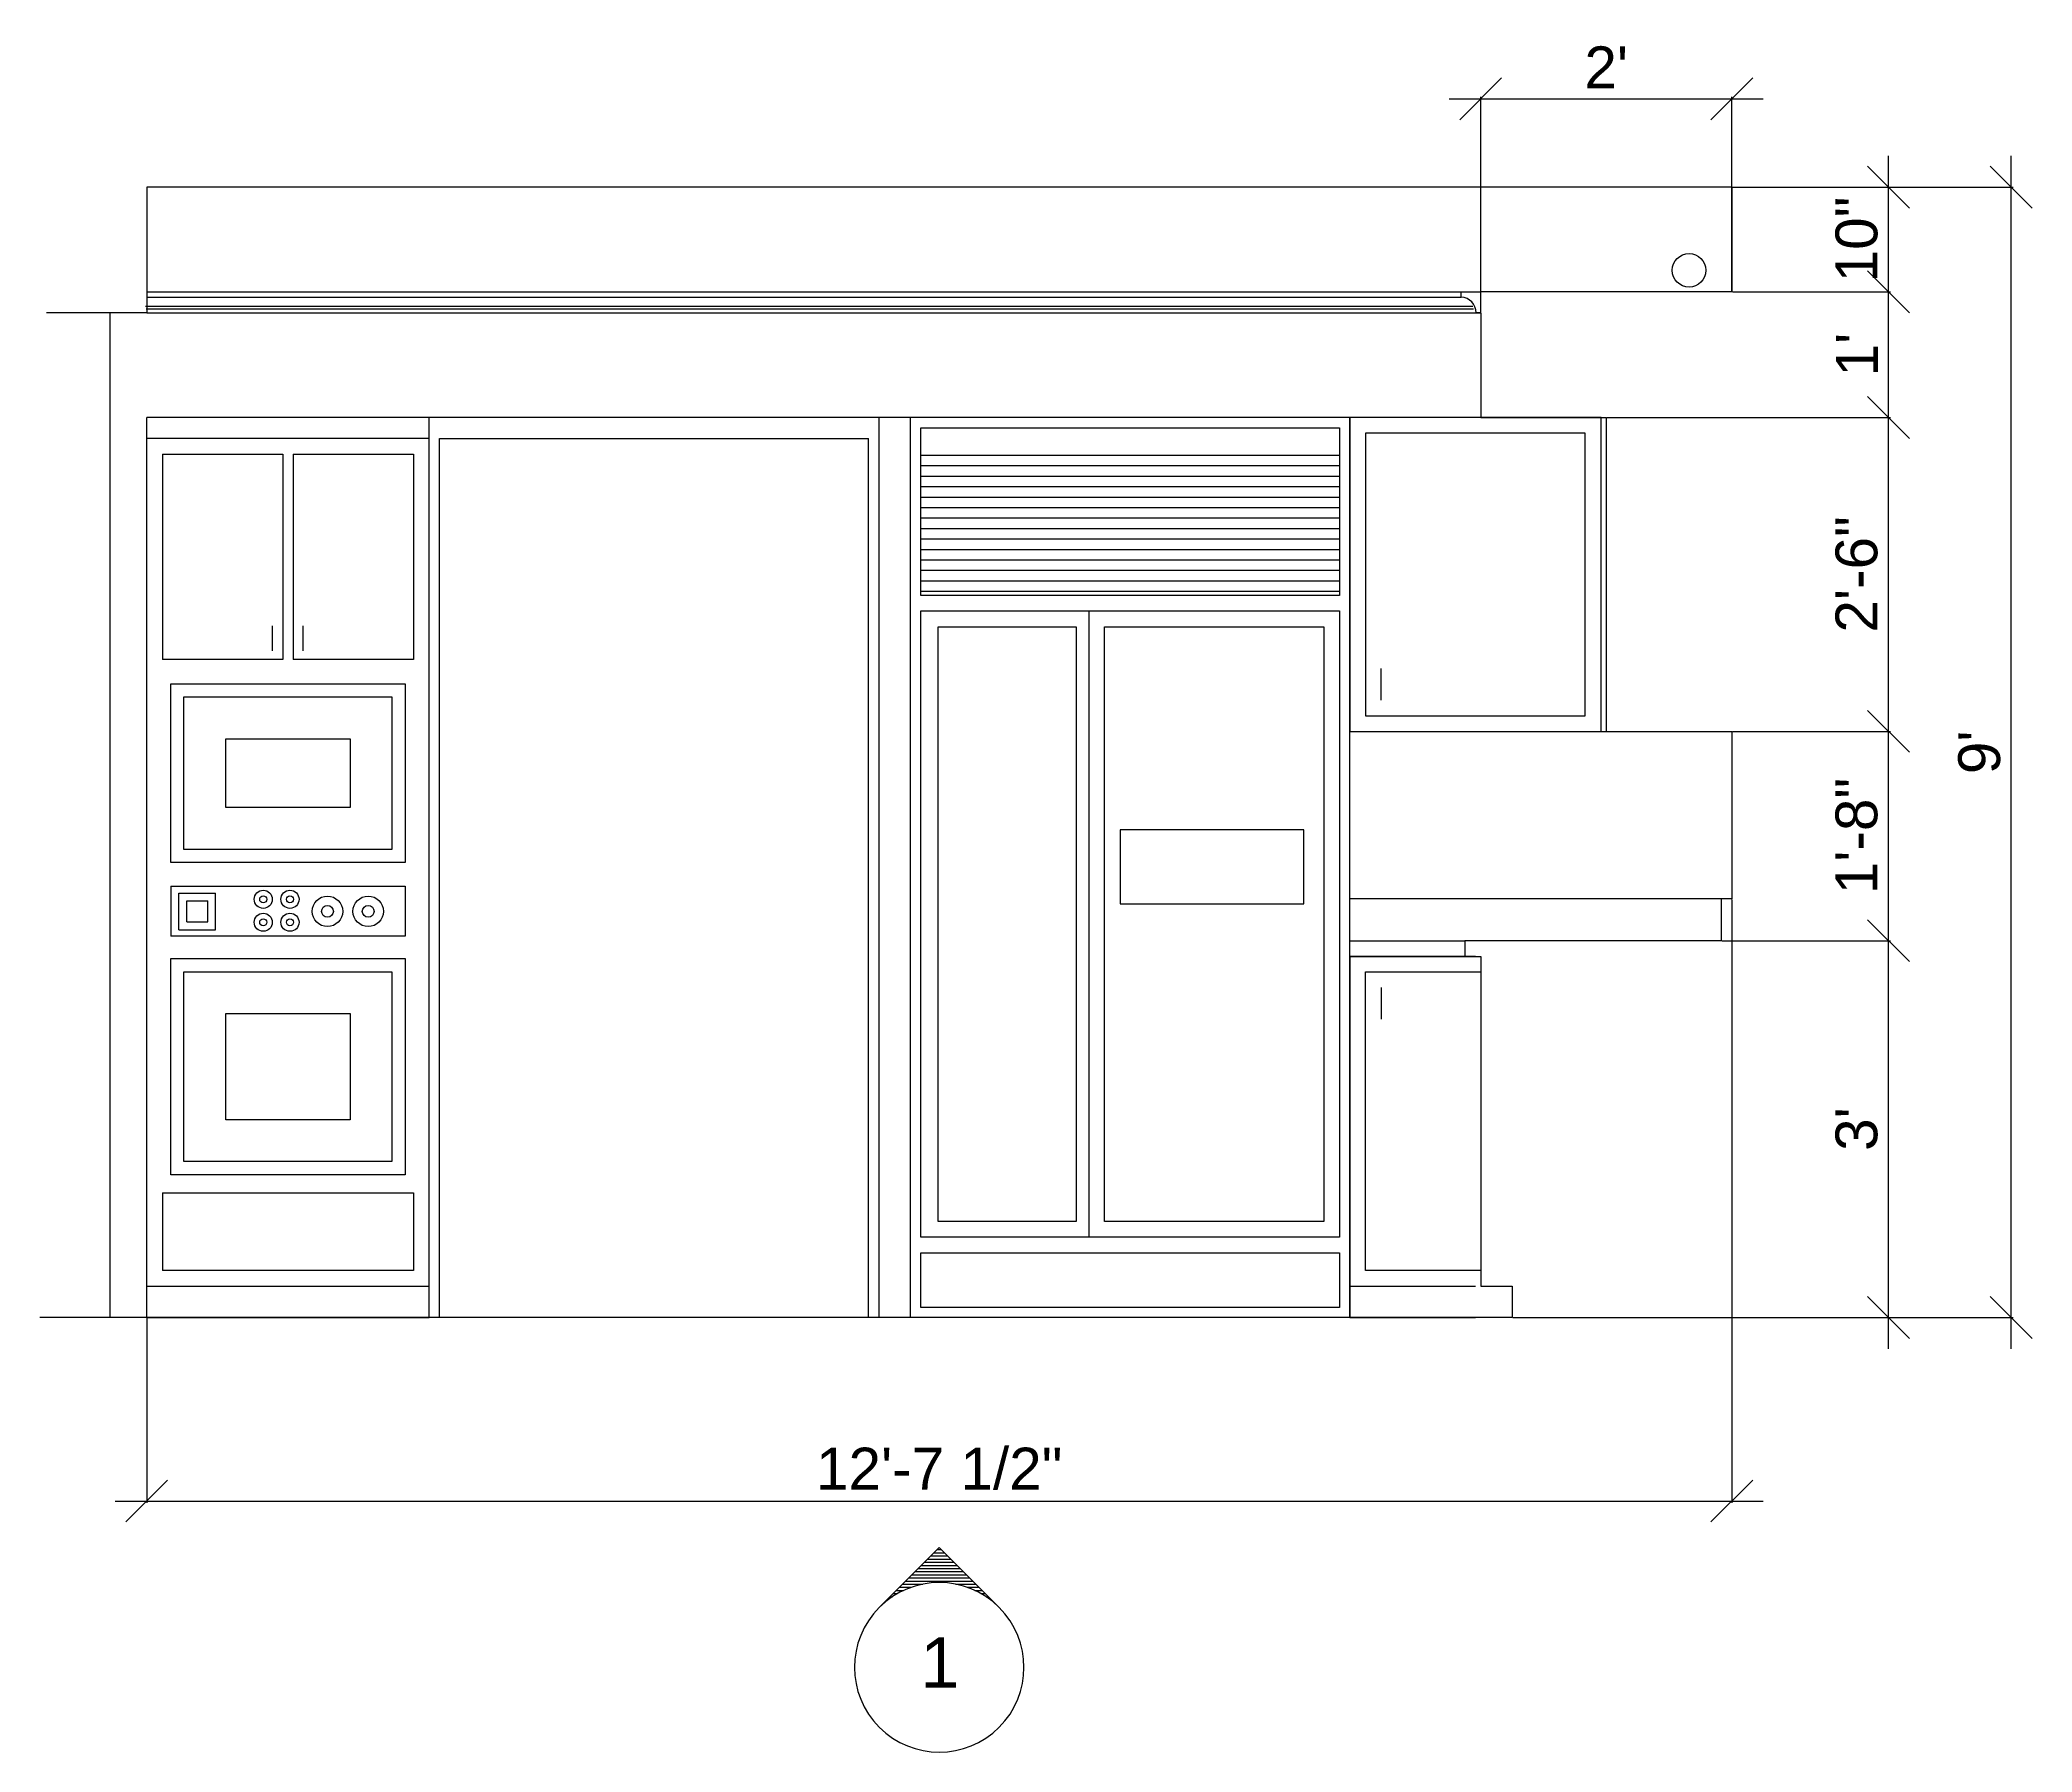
# Model space of a CAD drawing. Header units: inches. Extents: x 13 to 1535, y 73 to 1048.
# Drawn here: x 40.6 to 231.1, y 91 to 254.6 of the extents above; entities that cross this region are included whole.
import ezdxf
from ezdxf.enums import TextEntityAlignment as Align

# ---------------------------------------------------------------- set-up
doc = ezdxf.new("R2010")
doc.units = ezdxf.units.IN
doc.header["$MEASUREMENT"] = 0
for name, color, linetype in [('AR INTERIOR ELEV', 3, 'Continuous'), ('DIMENSIONS', 240, 'Continuous'), ('GENERAL NOTE', 4, 'Continuous')]:
    doc.layers.add(name, color=color, linetype=linetype)
doc.styles.add('DIMTXT', font='ARIAL.TTF', dxfattribs={"height": 4})
doc.styles.add('NOTES', font='ARIAL.TTF', dxfattribs={"height": 4})
doc.dimstyles.new('Arch', dxfattribs={"dimtxt": 0.1875, "dimasz": 4, "dimexe": 0.179993, "dimexo": 0.0625, "dimgap": 1, "dimtad": 1, "dimtoh": 1, "dimdec": 4, "dimzin": 0, "dimdsep": 46, "dimlunit": 4, "dimtxsty": 'DIMTXT', "dimblk1": 'OBLIQUE', "dimblk2": 'OBLIQUE', "dimsah": 1, "dimcen": 0.089996, "dimdle": 3, "dimadec": 0, "dimazin": 0, "dimtfac": 1, "dimtdec": 4, "dimtofl": 0, "dimtmove": 0, "dimatfit": 3, "dimldrblk": 'OBLIQUE', "dimfxl": 1, "dimfrac": 2, "dimtolj": 1, "dimtzin": 0, "dimarcsym": 0})

# ---------------------------------------------------------------- blocks, each defined once
blk = doc.blocks.new('W2430')
at = {"layer": 'AR INTERIOR ELEV'}
for p, q in [((0, 0), (0, -30)), ((24, 0), (0, 0)), ((24, -30), (24, 0)), ((22.5, -1.5), (1.5, -1.5)), ((1.5, -1.5), (1.5, -28.5)), ((22.5, -28.5), (22.5, -1.5)), ((3, -27), (3, -24)), ((1.5, -28.5), (22.5, -28.5)), ((0, -30), (24, -30))]:
    blk.add_line(p, q, dxfattribs=at)
blk = doc.blocks.new('*X24')
at = {"color": 0}
for p, q in [((124.86, 259), (164.86, 259)), ((124.86, 258), (164.86, 258)), ((124.86, 257), (164.86, 257)), ((124.86, 256), (164.86, 256)), ((124.86, 255), (164.86, 255)), ((124.86, 254), (164.86, 254)), ((124.86, 253), (164.86, 253)), ((124.86, 252), (164.86, 252)), ((124.86, 251), (164.86, 251)), ((124.86, 250), (164.86, 250)), ((124.86, 249), (164.86, 249)), ((124.86, 248), (164.86, 248)), ((124.86, 247), (164.86, 247)), ((124.86, 246), (164.86, 246))]:
    blk.add_line(p, q, dxfattribs=at)
blk = doc.blocks.new('_OBLIQUE')
at = {"color": 0, "linetype": 'ByBlock'}
blk.add_line((-0.5, -0.5), (0.5, 0.5), dxfattribs=at)
blk = doc.blocks.new('*D82')
at = {"layer": 'Defpoints', "color": 0}
for p in [(201.36, 168.57), (217.34, 168.57), (181.36, 132.57)]:
    blk.add_point(p, dxfattribs=at)
at = {"layer": 'DIMENSIONS', "color": 0, "lineweight": -2}
for p, q in [((217.34, 129.57), (217.34, 171.57)), ((201.42, 168.57), (217.52, 168.57)), ((181.42, 132.57), (217.52, 132.57))]:
    blk.add_line(p, q, dxfattribs=at)
at = {"layer": 'DIMENSIONS', "color": 0, "lineweight": -2, "xscale": 4, "yscale": 4, "zscale": 4}
for p, rotation in [((217.34, 168.57), 90), ((217.34, 132.57), 270)]:
    blk.add_blockref('_OBLIQUE', p, dxfattribs=dict(at, rotation=rotation))
at = {"layer": 'DIMENSIONS', "color": 0, "insert": (214.3, 150.57), "char_height": 4, "attachment_point": 5, "rotation": 90, "style": 'DIMTXT'}
blk.add_mtext("\\A1;3'", dxfattribs=at)
blk = doc.blocks.new('*D83')
at = {"layer": 'Defpoints', "color": 0}
for p in [(202.36, 188.57), (217.34, 188.57), (201.36, 168.57)]:
    blk.add_point(p, dxfattribs=at)
at = {"layer": 'DIMENSIONS', "color": 0, "lineweight": -2}
for p, q in [((217.34, 165.57), (217.34, 191.57)), ((202.42, 188.57), (217.52, 188.57)), ((201.42, 168.57), (217.52, 168.57))]:
    blk.add_line(p, q, dxfattribs=at)
at = {"layer": 'DIMENSIONS', "color": 0, "lineweight": -2, "xscale": 4, "yscale": 4, "zscale": 4}
for p, rotation in [((217.34, 188.57), 90), ((217.34, 168.57), 270)]:
    blk.add_blockref('_OBLIQUE', p, dxfattribs=dict(at, rotation=rotation))
at = {"layer": 'DIMENSIONS', "color": 0, "insert": (214.3, 178.57), "char_height": 4, "attachment_point": 5, "rotation": 90, "style": 'DIMTXT'}
blk.add_mtext('\\A1;1\'-8"', dxfattribs=at)
blk = doc.blocks.new('*D84')
at = {"layer": 'Defpoints', "color": 0}
for p in [(190.36, 218.57), (217.34, 218.57), (202.36, 188.57)]:
    blk.add_point(p, dxfattribs=at)
at = {"layer": 'DIMENSIONS', "color": 0, "lineweight": -2}
for p, q in [((217.34, 185.57), (217.34, 221.57)), ((190.42, 218.57), (217.52, 218.57)), ((202.42, 188.57), (217.52, 188.57))]:
    blk.add_line(p, q, dxfattribs=at)
at = {"layer": 'DIMENSIONS', "color": 0, "lineweight": -2, "xscale": 4, "yscale": 4, "zscale": 4}
for p, rotation in [((217.34, 218.57), 90), ((217.34, 188.57), 270)]:
    blk.add_blockref('_OBLIQUE', p, dxfattribs=dict(at, rotation=rotation))
at = {"layer": 'DIMENSIONS', "color": 0, "insert": (214.3, 203.57), "char_height": 4, "attachment_point": 5, "rotation": 90, "style": 'DIMTXT'}
blk.add_mtext('\\A1;2\'-6"', dxfattribs=at)
blk = doc.blocks.new('*D85')
at = {"layer": 'Defpoints', "color": 0}
for p in [(202.36, 230.57), (217.34, 230.57), (190.36, 218.57)]:
    blk.add_point(p, dxfattribs=at)
at = {"layer": 'DIMENSIONS', "color": 0, "lineweight": -2}
for p, q in [((217.34, 215.57), (217.34, 233.57)), ((202.42, 230.57), (217.52, 230.57)), ((190.42, 218.57), (217.52, 218.57))]:
    blk.add_line(p, q, dxfattribs=at)
at = {"layer": 'DIMENSIONS', "color": 0, "lineweight": -2, "xscale": 4, "yscale": 4, "zscale": 4}
for p, rotation in [((217.34, 230.57), 90), ((217.34, 218.57), 270)]:
    blk.add_blockref('_OBLIQUE', p, dxfattribs=dict(at, rotation=rotation))
at = {"layer": 'DIMENSIONS', "color": 0, "insert": (214.33, 224.57), "char_height": 4, "attachment_point": 5, "rotation": 90, "style": 'DIMTXT'}
blk.add_mtext("\\A1;1'", dxfattribs=at)
blk = doc.blocks.new('*D86')
at = {"layer": 'Defpoints', "color": 0}
for p in [(202.36, 240.57), (217.34, 240.57), (202.36, 230.57)]:
    blk.add_point(p, dxfattribs=at)
at = {"layer": 'DIMENSIONS', "color": 0, "lineweight": -2}
for p, q in [((217.34, 227.57), (217.34, 243.57)), ((202.42, 240.57), (217.52, 240.57)), ((202.42, 230.57), (217.52, 230.57))]:
    blk.add_line(p, q, dxfattribs=at)
at = {"layer": 'DIMENSIONS', "color": 0, "lineweight": -2, "xscale": 4, "yscale": 4, "zscale": 4}
for p, rotation in [((217.34, 240.57), 90), ((217.34, 230.57), 270)]:
    blk.add_blockref('_OBLIQUE', p, dxfattribs=dict(at, rotation=rotation))
at = {"layer": 'DIMENSIONS', "color": 0, "insert": (214.3, 235.57), "char_height": 4, "attachment_point": 5, "rotation": 90, "style": 'DIMTXT'}
blk.add_mtext('\\A1;10"', dxfattribs=at)
blk = doc.blocks.new('*D87')
at = {"layer": 'Defpoints', "color": 0}
for p in [(202.36, 240.57), (229.07, 240.57), (181.36, 132.57)]:
    blk.add_point(p, dxfattribs=at)
at = {"layer": 'DIMENSIONS', "color": 0, "lineweight": -2}
for p, q in [((229.07, 129.57), (229.07, 243.57)), ((202.42, 240.57), (229.25, 240.57)), ((181.42, 132.57), (229.25, 132.57))]:
    blk.add_line(p, q, dxfattribs=at)
at = {"layer": 'DIMENSIONS', "color": 0, "lineweight": -2, "xscale": 4, "yscale": 4, "zscale": 4}
for p, rotation in [((229.07, 240.57), 90), ((229.07, 132.57), 270)]:
    blk.add_blockref('_OBLIQUE', p, dxfattribs=dict(at, rotation=rotation))
at = {"layer": 'DIMENSIONS', "color": 0, "insert": (226.03, 186.57), "char_height": 4, "attachment_point": 5, "rotation": 90, "style": 'DIMTXT'}
blk.add_mtext("\\A1;9'", dxfattribs=at)
blk = doc.blocks.new('*D88')
at = {"layer": 'Defpoints', "color": 0}
for p in [(202.36, 172.57), (50.86, 132.57), (202.36, 115.03)]:
    blk.add_point(p, dxfattribs=at)
at = {"layer": 'DIMENSIONS', "color": 0, "lineweight": -2}
for p, q in [((202.36, 172.51), (202.36, 114.85)), ((50.86, 132.51), (50.86, 114.85)), ((47.86, 115.03), (205.36, 115.03))]:
    blk.add_line(p, q, dxfattribs=at)
at = {"layer": 'DIMENSIONS', "color": 0, "lineweight": -2, "xscale": 4, "yscale": 4, "zscale": 4, "rotation": 180}
blk.add_blockref('_OBLIQUE', (50.86, 115.03), dxfattribs=at)
at = {"layer": 'DIMENSIONS', "color": 0, "lineweight": -2, "xscale": 4, "yscale": 4, "zscale": 4}
blk.add_blockref('_OBLIQUE', (202.36, 115.03), dxfattribs=at)
at = {"layer": 'DIMENSIONS', "color": 0, "insert": (126.61, 118.1), "char_height": 4, "attachment_point": 5, "style": 'DIMTXT'}
blk.add_mtext('\\A1;12\'-7 1/2"', dxfattribs=at)
blk = doc.blocks.new('*X14')
at = {"color": 0}
for p, q in [((774.16, 757), (776, 757)), ((774.41, 757.25), (775.75, 757.25)), ((774.66, 757.5), (775.5, 757.5)), ((774.91, 757.75), (775.25, 757.75)), ((772.66, 755.5), (777.5, 755.5)), ((772.91, 755.75), (777.25, 755.75)), ((773.16, 756), (777, 756)), ((773.41, 756.25), (776.75, 756.25)), ((773.66, 756.5), (776.5, 756.5)), ((773.91, 756.75), (776.25, 756.75)), ((771.16, 754), (771.35, 754)), ((771.41, 754.25), (771.75, 754.25)), ((771.66, 754.5), (772.24, 754.5)), ((771.91, 754.75), (772.86, 754.75)), ((772.16, 755), (773.78, 755)), ((772.41, 755.25), (777.75, 755.25)), ((776.38, 755), (778, 755)), ((777.3, 754.75), (778.25, 754.75)), ((777.92, 754.5), (778.5, 754.5)), ((778.41, 754.25), (778.75, 754.25)), ((778.81, 754), (779, 754)), ((770.41, 753.25), (770.41, 753.25)), ((770.66, 753.5), (770.68, 753.5)), ((770.91, 753.75), (770.99, 753.75)), ((779.16, 753.75), (779.25, 753.75)), ((779.47, 753.5), (779.5, 753.5)), ((779.75, 753.25), (779.75, 753.25))]:
    blk.add_line(p, q, dxfattribs=at)
blk = doc.blocks.new('*D97')
at = {"layer": 'Defpoints', "color": 0}
for p in [(202.36, 249.01), (202.36, 230.57), (178.36, 228.57)]:
    blk.add_point(p, dxfattribs=at)
at = {"layer": 'DIMENSIONS', "color": 0, "lineweight": -2}
for p, q in [((175.36, 249.01), (205.36, 249.01)), ((178.36, 228.63), (178.36, 249.19)), ((202.36, 230.63), (202.36, 249.19))]:
    blk.add_line(p, q, dxfattribs=at)
at = {"layer": 'DIMENSIONS', "color": 0, "lineweight": -2, "xscale": 4, "yscale": 4, "zscale": 4, "rotation": 180}
blk.add_blockref('_OBLIQUE', (178.36, 249.01), dxfattribs=at)
at = {"layer": 'DIMENSIONS', "color": 0, "lineweight": -2, "xscale": 4, "yscale": 4, "zscale": 4}
blk.add_blockref('_OBLIQUE', (202.36, 249.01), dxfattribs=at)
at = {"layer": 'DIMENSIONS', "color": 0, "insert": (190.36, 252.02), "char_height": 4, "attachment_point": 5, "style": 'DIMTXT'}
blk.add_mtext("\\A1;2'", dxfattribs=at)

msp = doc.modelspace()

# ---------------------------------------------------------------- linework, layer by layer
at = {"layer": 'AR INTERIOR ELEV', "color": 6}
for p, q in [((50.86133, 230.56821), (178.36133, 230.56821)), ((47.36133, 132.56821), (47.36133, 228.56821)), ((165.86133, 218.56821), (50.86133, 218.56821)), ((50.86133, 132.56821), (50.86133, 216.56821)), ((78.86133, 216.56821), (119.86133, 216.56821)), ((78.86133, 132.56821), (78.86133, 216.56821)), ((119.86133, 132.56821), (119.86133, 216.56821)), ((165.86133, 168.56821), (176.86133, 168.56821)), ((165.86133, 167.06821), (178.36133, 167.06821)), ((177.86133, 167.06821), (165.86133, 167.06821))]:
    msp.add_line(p, q, dxfattribs=at)
at = {"layer": 'AR INTERIOR ELEV'}
for p, q in [((50.75565, 229.20201), (177.61525, 229.20201)), ((50.80849, 228.93088), (177.66809, 228.93088)), ((50.86133, 230.06821), (176.49496, 230.06821)), ((50.86133, 228.56821), (178.36133, 228.56821)), ((50.86133, 216.56821), (50.86133, 218.56821)), ((77.86133, 216.56821), (77.86133, 218.56821)), ((120.86133, 132.56821), (120.86133, 218.56821)), ((123.86133, 132.56821), (123.86133, 218.56821)), ((165.86133, 132.56821), (165.86133, 218.56821)), ((77.86133, 216.56821), (50.86133, 216.56821)), ((50.86133, 132.56821), (50.86133, 216.56821)), ((77.86133, 132.56821), (77.86133, 216.56821)), ((52.36133, 215.06821), (63.86133, 215.06821)), ((52.36133, 215.06821), (52.36133, 195.4392)), ((63.86133, 215.06821), (63.86133, 195.4392)), ((64.86133, 215.06821), (76.36133, 215.06821)), ((64.86133, 215.06821), (64.86133, 195.4392)), ((76.36133, 215.06821), (76.36133, 195.4392)), ((140.89846, 200.07485), (140.89846, 140.25324)), ((62.89861, 196.27693), (62.89861, 198.66917)), ((65.82404, 196.27693), (65.82404, 198.66917)), ((63.86133, 195.4392), (52.36133, 195.4392)), ((76.36133, 195.4392), (64.86133, 195.4392)), ((165.86133, 188.56821), (190.36133, 188.56821)), ((53.16997, 173.77523), (53.16997, 169.01679)), ((53.16997, 173.77523), (75.55269, 173.77523)), ((75.55269, 173.77523), (75.55269, 169.01679)), ((53.94499, 169.6228), (53.94499, 173.1228)), ((53.94499, 173.1228), (57.44499, 173.1228)), ((54.69499, 170.3728), (54.69499, 172.3728)), ((54.69499, 172.3728), (56.69499, 172.3728)), ((56.69499, 170.3728), (56.69499, 172.3728)), ((57.44499, 169.6228), (57.44499, 173.1228)), ((53.94499, 169.6228), (57.44499, 169.6228)), ((54.69499, 170.3728), (56.69499, 170.3728)), ((75.55269, 169.01679), (53.16997, 169.01679)), ((165.86133, 167.06821), (165.86133, 132.56821)), ((167.36133, 165.58249), (178.36133, 165.58249)), ((167.36133, 137.06821), (167.36133, 165.58249)), ((168.86133, 164.08249), (168.86133, 161.08249)), ((52.36133, 144.4772), (76.36133, 144.4772)), ((52.36133, 144.4772), (52.36133, 137.06821)), ((76.36133, 144.4772), (76.36133, 137.06821)), ((50.86133, 135.56821), (77.86133, 135.56821)), ((76.36133, 137.06821), (52.36133, 137.06821)), ((165.86133, 135.56821), (177.86133, 135.56821)), ((178.36133, 137.06821), (167.36133, 137.06821)), ((50.86133, 132.56821), (77.86133, 132.56821)), ((165.86133, 132.56821), (177.86133, 132.56821))]:
    msp.add_line(p, q, dxfattribs=at)
at = {"layer": 'AR INTERIOR ELEV', "color": 7}
for points in [[(202.36133, 240.56821), (50.86133, 240.56821), (50.86133, 228.56821), (41.28173, 228.56821)], [(202.36133, 240.56821), (202.36133, 230.56821), (178.36133, 230.56821)], [(178.36133, 228.56821), (178.36133, 218.56821), (190.36133, 218.56821), (190.36133, 188.56821), (202.36133, 188.56821), (202.36133, 172.56821), (201.36133, 172.56821), (201.36133, 168.56821), (176.86133, 168.56821), (176.86133, 167.06821), (178.36133, 167.06821), (178.36133, 135.56821), (181.36133, 135.56821), (181.36133, 132.56821), (40.64767, 132.56821)]]:
    msp.add_lwpolyline(points, dxfattribs=at)
msp.add_lwpolyline([(178.36133, 228.56821), (177.92159, 228.56821, 0.399607034), (176.49496, 230.06821), (176.49496, 230.56821), (178.36133, 230.56821)], format="xyb", dxfattribs=at)
at = {"layer": 'AR INTERIOR ELEV'}
for points in [[(124.86133, 217.56821), (164.86133, 217.56821), (164.86133, 201.56821), (124.86133, 201.56821)], [(124.86133, 200.07485), (164.86133, 200.07485), (164.86133, 140.25324), (124.86133, 140.25324)], [(126.49413, 198.57485), (139.68977, 198.57485), (139.68977, 141.75324), (126.49413, 141.75324)], [(142.39846, 198.57485), (163.36133, 198.57485), (163.36133, 141.75324), (142.39846, 141.75324)], [(53.16997, 176.03195), (53.16997, 193.11952), (75.55269, 193.11952), (75.55269, 176.03195)], [(54.41997, 177.28195), (54.41997, 191.86952), (74.30269, 191.86952), (74.30269, 177.28195)], [(58.41997, 181.28195), (58.41997, 187.86952), (70.30269, 187.86952), (70.30269, 181.28195)], [(143.89372, 179.17605), (143.89372, 172.08784), (161.44392, 172.08784), (161.44392, 179.17605)], [(53.16997, 146.20724), (53.16997, 166.85828), (75.55269, 166.85828), (75.55269, 146.20724)], [(54.41997, 147.45724), (54.41997, 165.60828), (74.30269, 165.60828), (74.30269, 147.45724)], [(58.41997, 151.45724), (58.41997, 161.60828), (70.30269, 161.60828), (70.30269, 151.45724)], [(124.86133, 138.75988), (164.86133, 138.75988), (164.86133, 133.51363), (124.86133, 133.51363)]]:
    msp.add_lwpolyline(points, close=True, dxfattribs=at)
for points in [[(165.86133, 188.56821), (202.36133, 188.56821), (202.36133, 172.56821), (165.86133, 172.56821), (165.86133, 188.56821)], [(126.61133, 110.59045), (120.88376, 104.86288)], [(132.33889, 104.86288), (126.61133, 110.59045)]]:
    msp.add_lwpolyline(points, dxfattribs=at)
for centre, radius in [((61.99524, 172.52327), 0.86368), ((64.55606, 172.52327), 0.86368), ((61.99524, 172.52327), 0.33588), ((64.55606, 172.52327), 0.33588), ((68.13807, 171.3728), 1.45649), ((68.13807, 171.3728), 0.56338), ((72.03052, 171.3728), 1.45649), ((72.03052, 171.3728), 0.56338), ((61.99524, 170.32903), 0.86368), ((61.99524, 170.32903), 0.33588), ((64.55606, 170.32903), 0.86368), ((64.55606, 170.32903), 0.33588)]:
    msp.add_circle(centre, radius, dxfattribs=at)
for start, end in [(45, 135), (135, 225), (315, 45), (225, 315)]:
    msp.add_arc((126.61133, 99.13532), 8.1, start, end, dxfattribs=at)
at = {"layer": 'GENERAL NOTE'}
msp.add_circle((198.27658, 232.62524), 1.60501, dxfattribs=at)

# ---------------------------------------------------------------- block references
at = {"layer": 'AR INTERIOR ELEV'}
for name, p in [('W2430', (165.86133, 218.56821)), ('*X24', (0, -44.03988))]:
    msp.add_blockref(name, p, dxfattribs=at)
at = {"layer": 'AR INTERIOR ELEV', "xscale": 1.2, "yscale": 1.200000000000003, "zscale": 1.2}
msp.add_blockref('*X14', (-803.48385, -798.91655), dxfattribs=at)

# ---------------------------------------------------------------- texts
at = {"layer": 'AR INTERIOR ELEV', "style": 'NOTES'}
msp.add_text('1', height=4.8, dxfattribs=at).set_placement((126.66189, 99.59623), align=Align.MIDDLE)

# ---------------------------------------------------------------- dimensions: what is measured, and where the dimension line sits
at = {"layer": 'DIMENSIONS'}
for base, p1, p2, picture, middle in [((202.36133, 249.01237), (178.36133, 228.56821), (202.36133, 230.56821), '*D97', (190.36133, 252.02055)), ((202.36133, 115.03354), (50.86133, 132.56821), (202.36133, 172.56821), '*D88', (126.61133, 118.10175))]:
    dim = msp.add_linear_dim(base=base, p1=p1, p2=p2, dimstyle='Arch', dxfattribs=at)
    dim.commit()
    dim.dimension.update_dxf_attribs({"geometry": picture, "text_midpoint": middle})
for base, p1, p2, picture, middle in [((229.06908, 240.56821), (181.36133, 132.56821), (202.36133, 240.56821), '*D87', (226.02678, 186.56821)), ((217.33897, 240.56821), (202.36133, 230.56821), (202.36133, 240.56821), '*D86', (214.29668, 235.56821)), ((217.33897, 230.56821), (190.36133, 218.56821), (202.36133, 230.56821), '*D85', (214.33079, 224.56821)), ((217.33897, 218.56821), (202.36133, 188.56821), (190.36133, 218.56821), '*D84', (214.29668, 203.56821)), ((217.33897, 188.56821), (201.36133, 168.56821), (202.36133, 188.56821), '*D83', (214.29668, 178.56821)), ((217.33897, 168.56821), (181.36133, 132.56821), (201.36133, 168.56821), '*D82', (214.29532, 150.56821))]:
    dim = msp.add_linear_dim(base=base, p1=p1, p2=p2, angle=90, dimstyle='Arch', dxfattribs=at)
    dim.commit()
    dim.dimension.update_dxf_attribs({"geometry": picture, "text_midpoint": middle})

doc.saveas('drawing.dxf')
